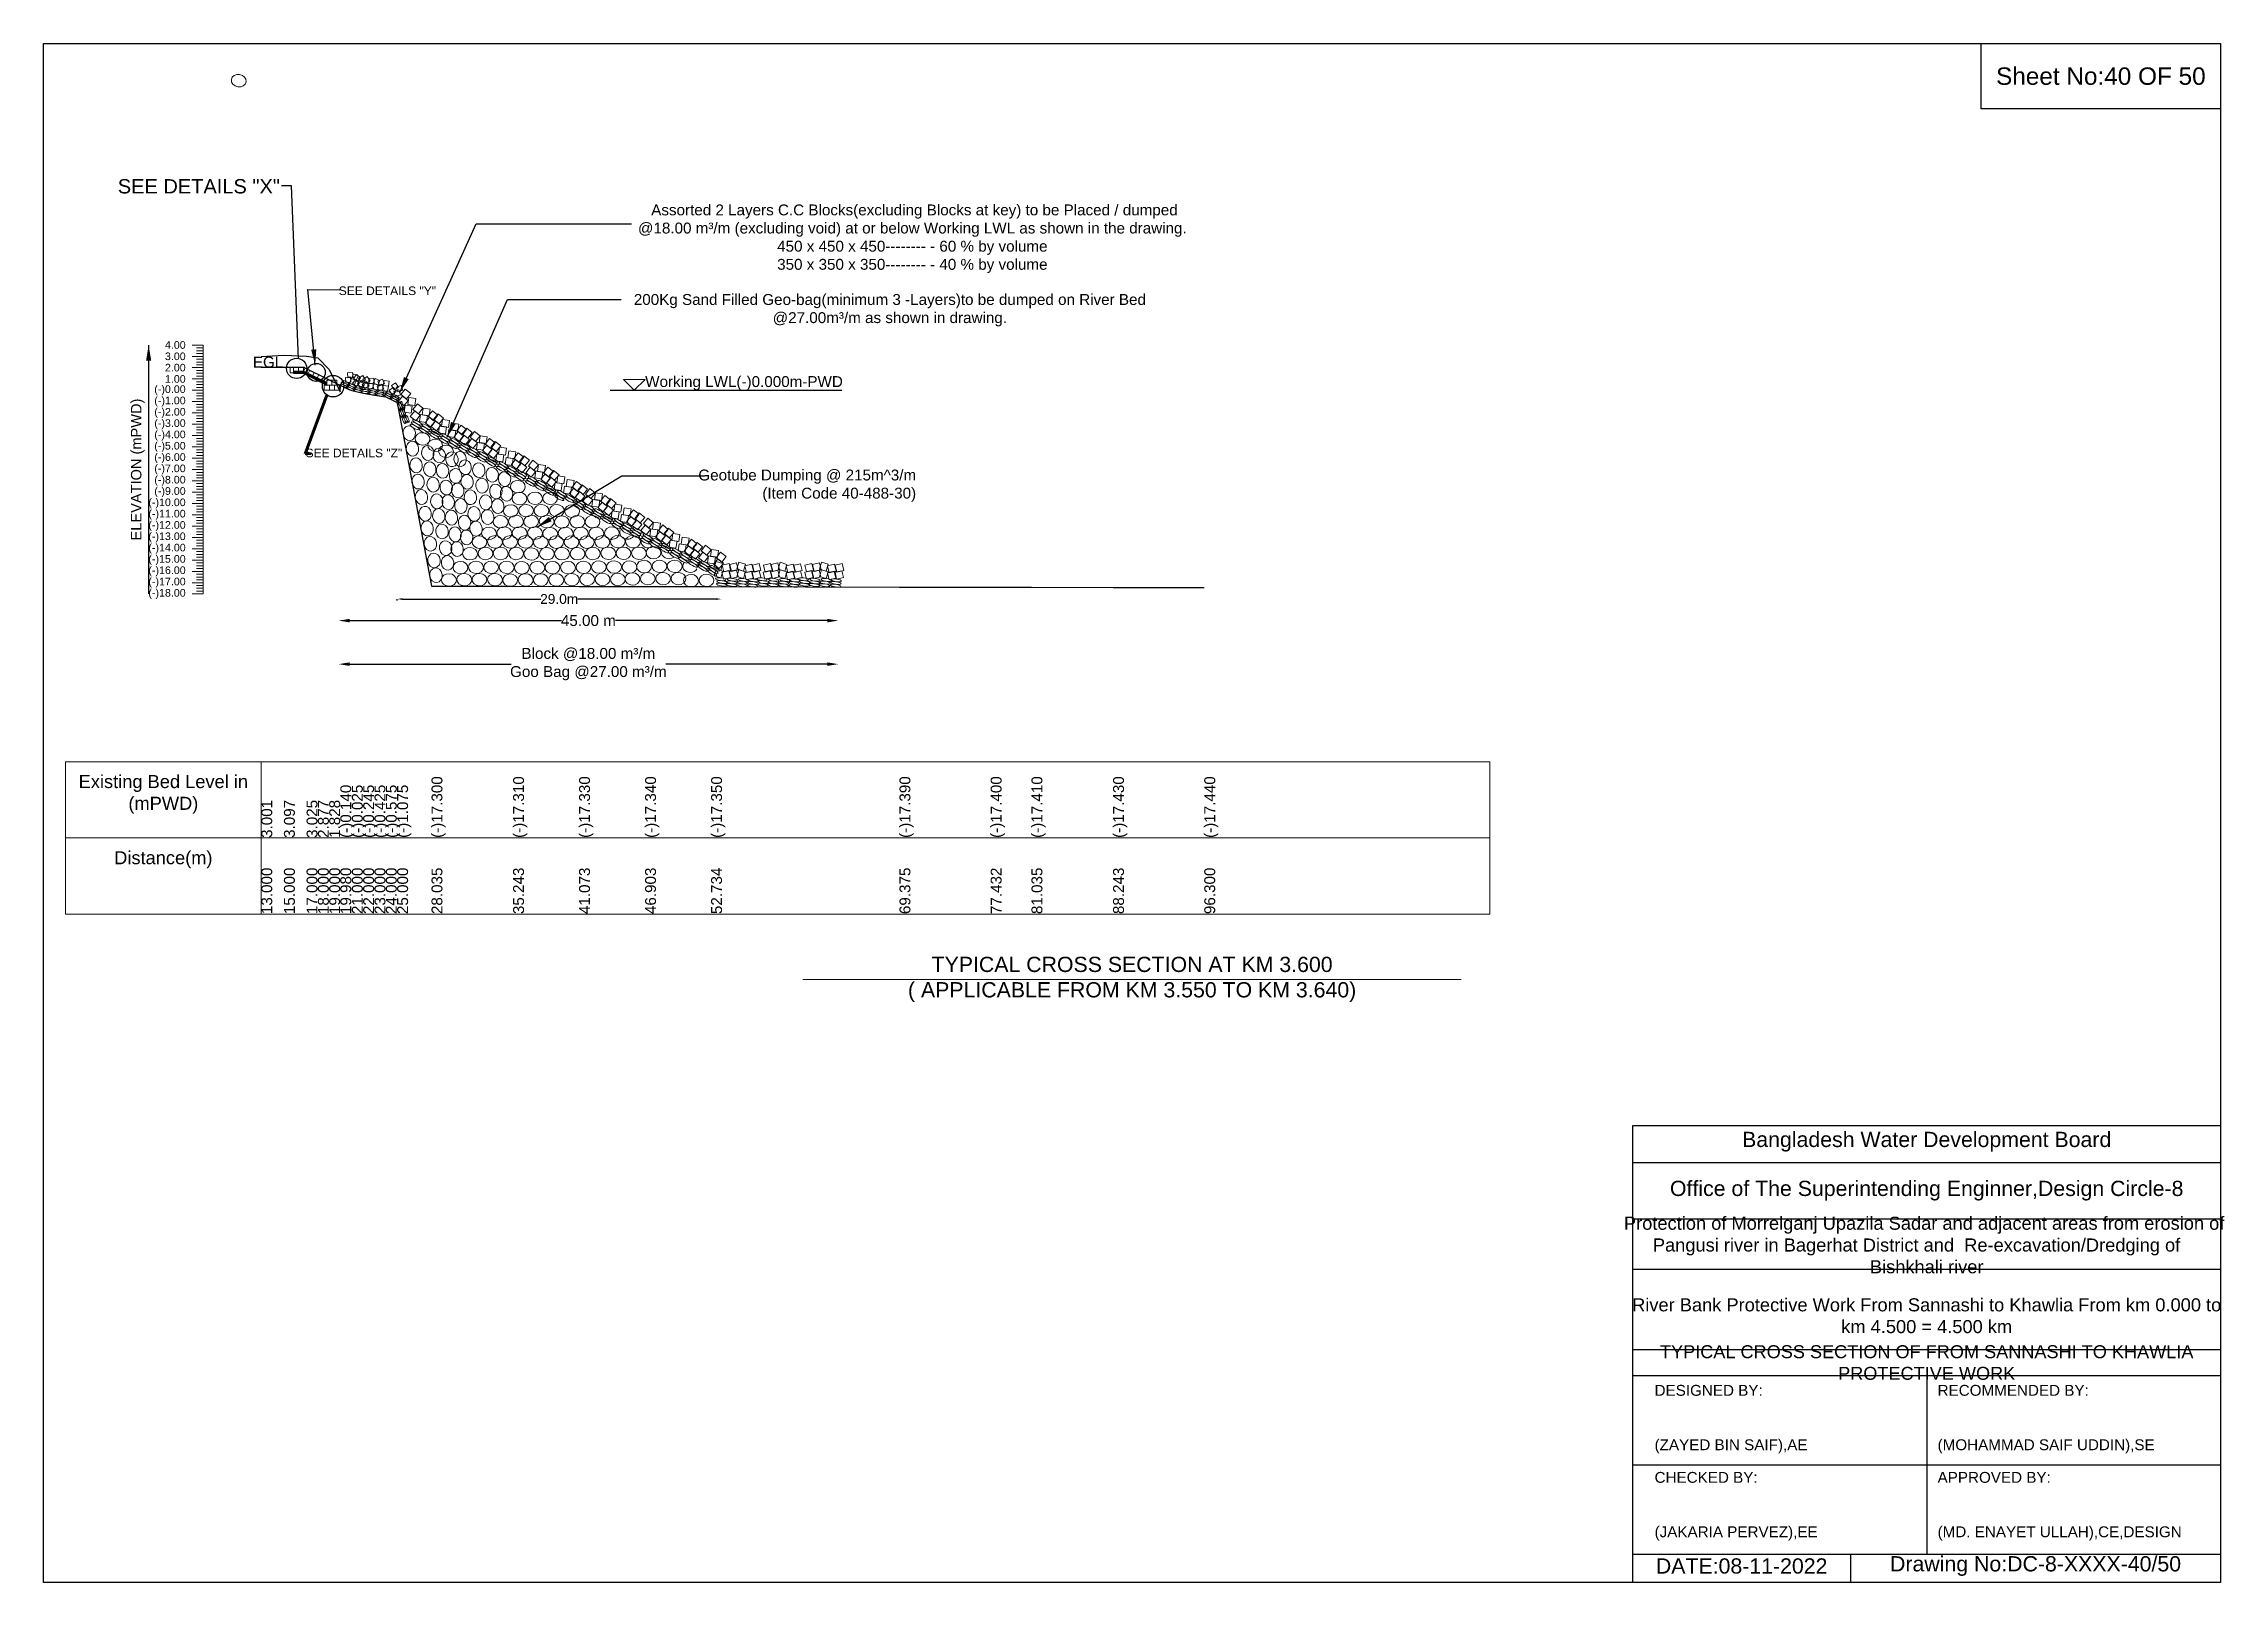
# Model space of a CAD drawing. Header units: inches. Extents: x 89000 to 1304432, y -10828 to 220529.
# Drawn here: x 284931 to 294948, y -10374 to -3303 of the extents above; entities that cross this region are included whole.
import ezdxf

# ---------------------------------------------------------------- set-up
doc = ezdxf.new("R2010")
doc.units = ezdxf.units.IN
doc.header["$LTSCALE"] = 7
doc.header["$MEASUREMENT"] = 0
for name, color, linetype, lineweight in [('Cross section Data Border', 7, 'Continuous', 9), ('Cross Section Labels', 7, 'Continuous', 9), ('Existing_Bed_Level for Xsection', 7, 'Continuous', 25), ('Long Section Labels', 7, 'Continuous', 9)]:
    doc.layers.add(name, color=color, linetype=linetype, lineweight=lineweight)
doc.styles.get("Standard").update_dxf_attribs({"font": 'arial.ttf'})
doc.dimstyles.new('Appron Lebeling Style', dxfattribs={"dimtxt": 50, "dimasz": 50, "dimexe": 0.18, "dimexo": 0.0625, "dimgap": 0.09, "dimtad": 0, "dimtih": 1, "dimtoh": 1, "dimdec": 4, "dimzin": 0, "dimdsep": 46, "dimtxsty": 'Standard', "dimcen": 0.09, "dimse1": 1, "dimse2": 1, "dimadec": 0, "dimazin": 0, "dimtfac": 1, "dimtdec": 4, "dimtofl": 0, "dimtmove": 0, "dimatfit": 3, "dimfxl": 1, "dimtolj": 1, "dimtzin": 0, "dimarcsym": 0})
doc.dimstyles.get("Standard").update_dxf_attribs({"dimtxt": 0.18, "dimasz": 0.18, "dimexe": 0.18, "dimexo": 0.0625, "dimgap": 0.09, "dimtad": 0, "dimtih": 1, "dimtoh": 1, "dimdec": 4, "dimzin": 0, "dimdsep": 46, "dimtxsty": 'Standard', "dimcen": 0.09, "dimadec": 0, "dimazin": 0, "dimtfac": 1, "dimtdec": 4, "dimtofl": 0, "dimtmove": 0, "dimatfit": 3, "dimfxl": 1, "dimtolj": 1, "dimtzin": 0, "dimarcsym": 0})

msp = doc.modelspace()

# ---------------------------------------------------------------- texts
at = {"attachment_point": 5}
for s, insert, char_height in [('Sheet No:40 OF 50', (294380.69517, -3452.56796), 80), ('Bangladesh Water Development Board', (293580.69517, -8348.56796), 70), ('Office of The Superintending Enginner,Design Circle-8', (293580.69517, -8573.56796), 70)]:
    msp.add_mtext(s, dxfattribs=dict(at, insert=insert, char_height=char_height))
at = {"color": 0, "linetype": 'Continuous', "lineweight": -3, "ltscale": 0.5}
for s, insert, char_height, attachment_point in [('SEE DETAILS "X"', (285271.37798, -3925.28936), 65.8288233, 1), ('SEE DETAILS "Y"', (286733.33072, -4418.58367), 39.497294, 3), ('SEE DETAILS "Z"', (286578.0031, -5164.06022), 39.497294, 3)]:
    msp.add_mtext(s, dxfattribs=dict(at, insert=insert, char_height=char_height, attachment_point=attachment_point))
for s, insert, char_height, width, attachment_point in [('Protection of Morrelganj Upazila Sadar and adjacent areas from erosion of  Pangusi river in Bagerhat District and  Re-excavation/Dredging of     Bishkhali river', (293580.69517, -8823.56796), 60, 2800, 5), ('River Bank Protective Work From Sannashi to Khawlia From km 0.000 to km 4.500 = 4.500 km', (293580.69517, -9148.56796), 60, 2700, 5), ('TYPICAL CROSS SECTION OF FROM SANNASHI TO KHAWLIA PROTECTIVE WORK', (293580.69517, -9363.56796), 59.5765532, 2800, 5), ('DESIGNED BY:^J^J^J(ZAYED BIN SAIF),AE', (292330.69517, -9623.56796), 50, 1400, 4), ('RECOMMENDED BY:^J^J^J(MOHAMMAD SAIF UDDIN),SE', (293630.69517, -9623.56796), 50, 1400, 4), ('CHECKED BY:^J^J^J(JAKARIA PERVEZ),EE', (292330.69517, -10023.56796), 50, 1400, 4), ('APPROVED BY:^J^J^J(MD. ENAYET ULLAH),CE,DESIGN', (293630.69517, -10023.56796), 50, 1400, 4), ('DATE:08-11-2022', (292730.69517, -10298.56796), 70, 1400, 5), ('Drawing No:DC-8-XXXX-40/50', (294080.69517, -10298.56796), 70, 2200, 5)]:
    msp.add_mtext(s, dxfattribs=dict(insert=insert, char_height=char_height, width=width, attachment_point=attachment_point))
at = {"layer": 'Cross section Data Border', "char_height": 60, "width": 800, "attachment_point": 5}
for s, insert in [('Existing Bed Level in (mPWD)', (285480.69517, -6752.56796)), ('Distance(m)', (285480.69517, -7052.56796))]:
    msp.add_mtext(s, dxfattribs=dict(at, insert=insert))
at = {"layer": 'Cross Section Labels'}
for s, insert, char_height, attachment_point in [(' Assorted 2 Layers C.C Blocks(excluding Blocks at key) to be Placed / dumped^J@18.00 m³/m (excluding void) at or below Working LWL as shown in the drawing.^J450 x 450 x 450-------- - 60 % by volume^J350 x 350 x 350-------- - 40 % by volume', (288921.20438, -4041.78036), 50, 2), ('200Kg Sand Filled Geo-bag(minimum 3 -Layers)to be dumped on River Bed^J@27.00m³/m as shown in drawing.', (288818.06595, -4601.87998), 50, 8), ('EGL', (286031.54533, -4791.68796), 50, 9), ('Working LWL(-)0.000m-PWD', (287694.02799, -4895.68796), 50, 7), ('Geotube Dumping @ 215m^ 3/m\\P(Item Code 40-488-30)', (288938.67121, -5408.36479), 50, 9), ('TYPICAL CROSS SECTION AT KM 3.600^J( APPLICABLE FROM KM 3.550 TO KM 3.640)', (289930.69517, -7602.56796), 70, 5)]:
    msp.add_mtext(s, dxfattribs=dict(at, insert=insert, char_height=char_height, attachment_point=attachment_point))
at = {"layer": 'Long Section Labels', "char_height": 35, "attachment_point": 6}
for s, insert in [('4.00', (285583.19573, -4687.68796)), ('3.00', (285583.19573, -4739.68796)), ('2.00', (285583.19573, -4791.68796)), ('(-)0.00', (285583.19573, -4895.68796)), ('1.00', (285583.19573, -4843.68796)), ('(-)1.00', (285583.19573, -4947.68796)), ('(-)2.00', (285583.19573, -4999.68796)), ('(-)3.00', (285583.19573, -5051.68796)), ('(-)4.00', (285583.19573, -5103.68796)), ('(-)5.00', (285583.19573, -5155.68796)), ('(-)6.00', (285583.19573, -5207.68796)), ('(-)7.00', (285583.19573, -5259.68796)), ('(-)8.00', (285583.19573, -5311.68796)), ('(-)10.00', (285583.19573, -5415.68796)), ('(-)9.00', (285583.19573, -5363.68796)), ('(-)11.00', (285583.19573, -5467.68796)), ('(-)12.00', (285583.19573, -5519.68796)), ('(-)13.00', (285583.19573, -5571.68796)), ('(-)14.00', (285583.19573, -5623.68796)), ('(-)15.00', (285583.19573, -5675.68796)), ('(-)16.00', (285583.19573, -5727.68796)), ('(-)17.00', (285583.19573, -5779.68796)), ('(-)18.00', (285583.19573, -5831.68796))]:
    msp.add_mtext(s, dxfattribs=dict(at, insert=insert))
at = {"layer": 'Long Section Labels', "rotation": 90}
for s, insert, char_height, attachment_point in [('ELEVATION (mPWD)', (285363.19573, -5259.68796), 48, 5), ('(-)0.140', (286293.653, -6952.56796), 50, 1), ('(-)0.025', (286346.69601, -6952.56796), 50, 1), ('(-)0.245', (286398.69611, -6952.56796), 50, 1), ('(-)0.425', (286450.69621, -6952.56796), 50, 1), ('(-)0.575', (286502.69632, -6952.56796), 50, 1), ('(-)1.075', (286554.69642, -6952.56796), 50, 1), ('(-)17.300', (286712.53844, -6952.56796), 50, 1), ('(-)17.310', (287087.34068, -6952.56796), 50, 1), ('(-)17.330', (287390.49643, -6952.56796), 50, 1), ('(-)17.340', (287693.66554, -6952.56796), 50, 1), ('(-)17.350', (287996.84358, -6952.56796), 50, 1), ('(-)17.390', (288862.19725, -6952.56796), 50, 1), ('(-)17.400', (289281.1488, -6952.56796), 50, 1), ('(-)17.410', (289468.53453, -6952.56796), 50, 1), ('(-)17.430', (289843.33121, -6952.56796), 50, 1), ('(-)17.440', (290262.27486, -6952.56796), 50, 1), ('3.001', (285930.69517, -6952.56796), 50, 1), ('3.097', (286034.69538, -6952.56796), 50, 1), ('3.025', (286138.69559, -6952.56796), 50, 1), ('2.877', (286190.69569, -6952.56796), 50, 1), ('1.828', (286242.6958, -6952.56796), 50, 1), ('13.000', (285930.69517, -7302.56796), 50, 1), ('15.000', (286034.69538, -7302.56796), 50, 1), ('17.000', (286138.69559, -7302.56796), 50, 1), ('18.000', (286190.69569, -7302.56796), 50, 1), ('19.000', (286242.6958, -7302.56796), 50, 1), ('19.980', (286293.653, -7302.56796), 50, 1), ('21.000', (286346.69601, -7302.56796), 50, 1), ('22.000', (286398.69611, -7302.56796), 50, 1), ('23.000', (286450.69621, -7302.56796), 50, 1), ('24.000', (286502.69632, -7302.56796), 50, 1), ('25.000', (286554.69642, -7302.56796), 50, 1), ('28.035', (286712.53844, -7302.56796), 50, 1), ('35.243', (287087.34068, -7302.56796), 50, 1), ('41.073', (287390.49643, -7302.56796), 50, 1), ('46.903', (287693.66554, -7302.56796), 50, 1), ('52.734', (287996.84358, -7302.56796), 50, 1), ('69.375', (288862.19725, -7302.56796), 50, 1), ('77.432', (289281.1488, -7302.56796), 50, 1), ('81.035', (289468.53453, -7302.56796), 50, 1), ('88.243', (289843.33121, -7302.56796), 50, 1), ('96.300', (290262.27486, -7302.56796), 50, 1)]:
    msp.add_mtext(s, dxfattribs=dict(at, insert=insert, char_height=char_height, attachment_point=attachment_point))

# ---------------------------------------------------------------- blocks, each defined once
blk = doc.blocks.new('*D70')
at = {"layer": 'Cross Section Labels', "color": 0, "lineweight": -2, "transparency": 16777216}
for p, q in [((286336, -5954), (287310, -5954)), ((288531, -5954), (287557, -5954))]:
    blk.add_line(p, q, dxfattribs=at)
at = {"layer": 'Cross Section Labels', "color": 0, "transparency": 16777216}
for points in [[(286336, -5946), (286336, -5962), (286286, -5954)], [(288531, -5946), (288531, -5962), (288581, -5954)]]:
    blk.add_solid(points, dxfattribs=at)
at = {"layer": 'Defpoints', "color": 0, "transparency": 16777216}
for p in [(286286, -5018), (288581, -5920), (288581, -5954)]:
    blk.add_point(p, dxfattribs=at)
at = {"layer": 'Cross Section Labels', "color": 0, "transparency": 16777216, "insert": (287433, -5954), "char_height": 50, "attachment_point": 5}
blk.add_mtext('\\A1;45.00 m', dxfattribs=at)
blk = doc.blocks.new('*D71')
at = {"layer": 'Cross Section Labels', "color": 0, "lineweight": -2, "transparency": 16777216}
for p, q in [((286336, -6154), (287078, -6154)), ((288531, -6154), (287789, -6154))]:
    blk.add_line(p, q, dxfattribs=at)
at = {"layer": 'Cross Section Labels', "color": 0, "transparency": 16777216}
for points in [[(286336, -6146), (286336, -6162), (286286, -6154)], [(288531, -6146), (288531, -6162), (288581, -6154)]]:
    blk.add_solid(points, dxfattribs=at)
at = {"layer": 'Defpoints', "color": 0, "transparency": 16777216}
for p in [(286286, -5018), (288581, -5920), (288581, -6154)]:
    blk.add_point(p, dxfattribs=at)
at = {"layer": 'Cross Section Labels', "color": 0, "transparency": 16777216, "insert": (287433, -6154), "char_height": 50, "attachment_point": 5}
blk.add_mtext('\\A1;Block @18.00 m³/m ^JGoo Bag @27.00 m³/m ', dxfattribs=at)
blk = doc.blocks.new('*D104')
at = {"layer": 'Cross Section Labels', "color": 0, "lineweight": -2, "transparency": 16777216}
for p, q in [((286555, -5861), (286555, -5855)), ((286580, -5855), (287215, -5855)), ((288019, -5855), (287384, -5855)), ((288044, -5856), (288044, -5855))]:
    blk.add_line(p, q, dxfattribs=at)
at = {"layer": 'Cross Section Labels', "color": 0, "transparency": 16777216}
for points in [[(286580, -5851), (286580, -5859), (286555, -5855)], [(288019, -5851), (288019, -5859), (288044, -5855)]]:
    blk.add_solid(points, dxfattribs=at)
at = {"layer": 'Defpoints', "color": 0, "transparency": 16777216}
for p in [(286555, -5861), (288044, -5855), (288044, -5856)]:
    blk.add_point(p, dxfattribs=at)
at = {"layer": 'Cross Section Labels', "color": 0, "transparency": 16777216, "insert": (287299, -5855), "char_height": 45, "attachment_point": 5}
blk.add_mtext('\\A1;29.0m', dxfattribs=at)

# ---------------------------------------------------------------- dimensions: what is measured, and where the dimension line sits
at = {"layer": 'Cross Section Labels'}
for base, text, picture, middle in [((288581.01291, -5953.94983), '45.00 m', '*D70', (287433.33397, -5953.94983)), ((288581.01291, -6153.94983), 'Block @18.00 m³/m ^JGoo Bag @27.00 m³/m ', '*D71', (287433.33397, -6153.94983))]:
    dim = msp.add_linear_dim(base=base, p1=(286285.65502, -5017.94983), p2=(288581.01291, -5919.9543), text=text, dimstyle='Appron Lebeling Style', dxfattribs=at)
    dim.commit()
    dim.dimension.update_dxf_attribs({"geometry": picture, "text_midpoint": middle})
dim = msp.add_linear_dim(base=(288043.96402, -5855.16816), p1=(286555.00703, -5860.56715), p2=(288043.96402, -5856.05247), text='29.0m', dimstyle='Standard', override={"dimtxt": 45, "dimasz": 25}, dxfattribs=at)
dim.commit()
dim.dimension.update_dxf_attribs({"geometry": '*D104', "text_midpoint": (287299.48552, -5855.16816)})

# ---------------------------------------------------------------- linework, layer by layer
for points in [[(284930.69517, -3302.56796), (294930.69517, -3302.56796), (294930.69517, -10373.56796), (284930.69517, -10373.56796)], [(293830.69517, -3302.56796), (294930.69517, -3302.56796), (294930.69517, -3602.56796), (293830.69517, -3602.56796)]]:
    msp.add_lwpolyline(points, close=True)
for points in [[(292230.69517, -10373.56796), (292230.69517, -8273.56796), (294930.69517, -8273.56796)], [(292230.69517, -8443.56796), (294930.69517, -8443.56796)], [(292230.69517, -8703.56796), (294930.69517, -8703.56796)], [(292230.69517, -8933.56796), (294930.69517, -8933.56796)], [(292230.69517, -9303.56796), (294930.69517, -9303.56796)], [(292230.69517, -9423.56796), (294930.69517, -9423.56796)], [(293580.69517, -9423.56796), (293580.69517, -10243.56796)], [(292230.69517, -9833.56796), (294930.69517, -9833.56796)], [(292230.69517, -10243.56796), (294930.69517, -10243.56796)], [(293230.69517, -10243.56796), (293230.69517, -10373.56796)]]:
    msp.add_lwpolyline(points)
at = {"color": 0, "linetype": 'Continuous', "lineweight": -3, "ltscale": 0.5}
for centre, radius in [((286092.94431, -4794.87237), 46.58127), ((286183.18137, -4813.52167), 41.34842), ((286260.49071, -4876.58121), 49.46033)]:
    msp.add_circle(centre, radius, dxfattribs=at)
at = {"layer": 'Cross section Data Border'}
msp.add_lwpolyline([(285030.69517, -6602.56796), (291573.49144, -6602.56796), (291573.49144, -7302.56796), (285030.69517, -7302.56796)], close=True, dxfattribs=at)
for points in [[(285930.69517, -6602.56796), (285930.69517, -7302.56796)], [(285030.69517, -6952.56796), (291573.49144, -6952.56796)]]:
    msp.add_lwpolyline(points, dxfattribs=at)
at = {"layer": 'Cross Section Labels'}
msp.add_line((286078.34533, -4817.68796), (286078.34533, -4815.08796), dxfattribs=at)
msp.add_lwpolyline([(287644.02799, -4895.68796), (287694.02799, -4845.68796), (287594.02799, -4845.68796)], close=True, dxfattribs=at)
msp.add_lwpolyline([(288418.69517, -7602.56796), (289930.69517, -7602.56796), (291442.69517, -7602.56796)], dxfattribs=at)
for centre, major_axis in [((285826.96, -3472.98146), (33.74856, -5.05474)), ((286610.01674, -5092.84142), (4.24164, -33.86036)), ((286671.11748, -5118.89017), (-34.0681, 1.96975)), ((286624.97991, -5163.83519), (4.24164, -33.86036)), ((286641.81285, -5240.43416), (4.24164, -33.86036)), ((286695.29343, -5183.67542), (4.24164, -33.86036)), ((286729.63283, -5148.76402), (-34.0681, 1.96975)), ((286748.10038, -5194.97007), (4.24164, -33.86036)), ((286779.04695, -5176.0395), (-34.0681, 1.96975)), ((286806.51667, -5212.54403), (4.24164, -33.86036)), ((286843.79581, -5211.5487), (4.24164, -33.86036)), ((286651.16669, -5315.16539), (4.24164, -33.86036)), ((286704.64726, -5258.40665), (4.24164, -33.86036)), ((286719.61043, -5329.40043), (4.24164, -33.86036)), ((286763.06355, -5265.96384), (4.24164, -33.86036)), ((286779.8965, -5342.56281), (4.24164, -33.86036)), ((286823.34962, -5289.143), (4.24164, -33.86036)), ((286866.80274, -5249.07789), (4.24164, -33.86036)), ((286876.1541, -5316.33619), (4.24164, -33.86036)), ((286929.63714, -5262.91638), (4.24164, -33.86036)), ((286944.60031, -5333.91016), (4.24164, -33.86036)), ((286991.39426, -5283.82927), (4.24164, -33.86036)), ((287048.3395, -5303.6695), (4.24164, -33.86036)), ((287109.12076, -5338.46409), (-34.0681, 1.96975)), ((286666.12986, -5386.15916), (4.24164, -33.86036)), ((286736.44338, -5405.99939), (4.24164, -33.86036)), ((286789.24786, -5409.82111), (4.24164, -33.86036)), ((286832.70098, -5356.4013), (4.24164, -33.86036)), ((286847.66414, -5427.39508), (4.24164, -33.86036)), ((286891.11726, -5387.32997), (4.24164, -33.86036)), ((286961.43326, -5410.50912), (4.24164, -33.86036)), ((287008.22721, -5360.42823), (4.24164, -33.86036)), ((287017.11546, -5428.12968), (4.24164, -33.86036)), ((287057.22775, -5371.37094), (4.24164, -33.86036)), ((287116.70863, -5393.04946), (34.10195, -1.25417)), ((287187.69081, -5391.88758), (34.10195, -1.25417)), ((287257.51149, -5391.88758), (34.10195, -1.25417)), ((286682.96281, -5462.75813), (4.24164, -33.86036)), ((286692.31417, -5530.01644), (4.24164, -33.86036)), ((286745.79474, -5473.2577), (4.24164, -33.86036)), ((286760.75791, -5544.25147), (4.24164, -33.86036)), ((286804.21103, -5480.81489), (4.24164, -33.86036)), ((286864.49709, -5503.99404), (4.24164, -33.86036)), ((286907.95021, -5463.92893), (4.24164, -33.86036)), ((286916.83846, -5531.63038), (4.24164, -33.86036)), ((286970.32151, -5478.21057), (4.24164, -33.86036)), ((287029.80239, -5499.88909), (34.10195, -1.25417)), ((287076.59634, -5449.8082), (34.10195, -1.25417)), ((287100.78457, -5498.72721), (34.10195, -1.25417)), ((287147.57852, -5448.64632), (34.10195, -1.25417)), ((287170.60525, -5498.72721), (34.10195, -1.25417)), ((287217.39921, -5448.64632), (34.10195, -1.25417)), ((287241.58743, -5498.72721), (34.10195, -1.25417)), ((287288.38139, -5448.64632), (34.10195, -1.25417)), ((287311.40812, -5501.05097), (34.10195, -1.25417)), ((287358.20207, -5450.97008), (34.10195, -1.25417)), ((287382.3903, -5499.88909), (34.10195, -1.25417)), ((287452.21099, -5499.88909), (34.10195, -1.25417)), ((286707.27733, -5601.01021), (4.24164, -33.86036)), ((286777.59085, -5620.85044), (4.24164, -33.86036)), ((286821.04397, -5557.41385), (4.24164, -33.86036)), ((286829.93222, -5625.1153), (4.24164, -33.86036)), ((286873.38534, -5571.69549), (4.24164, -33.86036)), ((286932.86622, -5593.37401), (34.10195, -1.25417)), ((286976.31934, -5553.3089), (34.10195, -1.25417)), ((287003.8484, -5592.21213), (34.10195, -1.25417)), ((287047.30152, -5552.14702), (34.10195, -1.25417)), ((287073.66909, -5592.21213), (34.10195, -1.25417)), ((287117.12221, -5552.14702), (34.10195, -1.25417)), ((287144.65127, -5592.21213), (34.10195, -1.25417)), ((287188.10439, -5552.14702), (34.10195, -1.25417)), ((287214.47195, -5594.53589), (34.10195, -1.25417)), ((287257.92507, -5554.47078), (34.10195, -1.25417)), ((287285.45413, -5593.37401), (34.10195, -1.25417)), ((287328.90725, -5553.3089), (34.10195, -1.25417)), ((287355.27482, -5593.37401), (34.10195, -1.25417)), ((287398.72794, -5553.3089), (34.10195, -1.25417)), ((287426.257, -5593.37401), (34.10195, -1.25417)), ((287469.71012, -5553.3089), (34.10195, -1.25417)), ((287497.24165, -5592.21114), (34.10195, -1.25417)), ((287540.69477, -5552.14603), (34.10195, -1.25417)), ((287568.22383, -5591.04925), (34.10195, -1.25417)), ((287638.04452, -5591.04925), (34.10195, -1.25417)), ((286724.11028, -5677.60918), (4.24164, -33.86036)), ((286732.99853, -5745.31062), (4.24164, -33.86036)), ((286786.4791, -5688.55189), (4.24164, -33.86036)), ((286845.95998, -5710.23041), (34.10195, -1.25417)), ((286889.4131, -5646.79382), (34.10195, -1.25417)), ((286916.94216, -5709.06853), (34.10195, -1.25417)), ((286960.39528, -5645.63194), (34.10195, -1.25417)), ((286986.76285, -5709.06853), (34.10195, -1.25417)), ((287030.21597, -5645.63194), (34.10195, -1.25417)), ((287057.74503, -5709.06853), (34.10195, -1.25417)), ((287101.19815, -5645.63194), (34.10195, -1.25417)), ((287127.56572, -5711.39229), (34.10195, -1.25417)), ((287171.01883, -5647.9557), (34.10195, -1.25417)), ((287198.54789, -5710.23041), (34.10195, -1.25417)), ((287242.00101, -5646.79382), (34.10195, -1.25417)), ((287268.36858, -5710.23041), (34.10195, -1.25417)), ((287311.8217, -5646.79382), (34.10195, -1.25417)), ((287339.35076, -5710.23041), (34.10195, -1.25417)), ((287382.80388, -5646.79382), (34.10195, -1.25417)), ((287410.33542, -5709.06753), (34.10195, -1.25417)), ((287453.78854, -5645.63095), (34.10195, -1.25417)), ((287481.31759, -5707.90565), (34.10195, -1.25417)), ((287524.77071, -5644.46907), (34.10195, -1.25417)), ((287551.13828, -5707.90565), (34.10195, -1.25417)), ((287594.5914, -5644.46907), (34.10195, -1.25417)), ((287622.12046, -5707.90565), (34.10195, -1.25417)), ((287665.57358, -5644.46907), (34.10195, -1.25417)), ((287688.97922, -5705.55512), (34.10195, -1.25417)), ((287732.43234, -5642.11854), (34.10195, -1.25417)), ((287759.9614, -5704.39324), (34.10195, -1.25417)), ((287829.78209, -5704.39324), (34.10195, -1.25417)), ((286792.47941, -5766.98914), (34.10195, -1.25417)), ((286863.46159, -5765.82726), (34.10195, -1.25417)), ((286933.28228, -5765.82726), (34.10195, -1.25417)), ((287004.26446, -5765.82726), (34.10195, -1.25417)), ((287074.08514, -5768.15103), (34.10195, -1.25417)), ((287145.06732, -5766.98914), (34.10195, -1.25417)), ((287214.88801, -5766.98914), (34.10195, -1.25417)), ((287285.87019, -5766.98914), (34.10195, -1.25417)), ((287356.85484, -5765.82627), (34.10195, -1.25417)), ((287427.83702, -5764.66439), (34.10195, -1.25417)), ((287497.65771, -5764.66439), (34.10195, -1.25417)), ((287568.63989, -5764.66439), (34.10195, -1.25417)), ((287635.49865, -5762.31386), (34.10195, -1.25417)), ((287706.48083, -5761.15198), (34.10195, -1.25417)), ((287776.30152, -5761.15198), (34.10195, -1.25417)), ((287847.2837, -5761.15198), (34.10195, -1.25417)), ((287904.72671, -5770.14665), (34.10195, -1.25417)), ((287975.70889, -5768.98477), (34.10195, -1.25417))]:
    msp.add_ellipse(centre, major_axis=major_axis, ratio=0.8367374961, dxfattribs=at)
for centre, start_param, end_param in [((287611.67695, -5550.98415), 2.8116000568, 5.8992784127), ((287709.0267, -5591.04925), 3.0853410668, 5.4176186634), ((287803.41452, -5640.95665), 2.9963464736, 5.4325834185), ((287900.76427, -5704.39324), 2.542601257, 5.8863286352)]:
    msp.add_ellipse(centre, major_axis=(34.10195, -1.25417), ratio=0.8367374961, start_param=start_param, end_param=end_param, dxfattribs=at)
at = {"layer": 'Existing_Bed_Level for Xsection'}
for points in [[(285930.69517, -4739.63596), (286034.69538, -4734.64396), (286138.69559, -4738.38796), (286190.69569, -4746.08396), (286242.6958, -4800.63196), (286293.653, -4902.96796), (286294.6959, -4873.58796), (286346.69601, -4896.98796), (286398.69611, -4908.42796), (286450.69621, -4917.78796), (286502.69632, -4925.58796), (286554.69642, -4951.58796), (286712.53844, -5795.28796), (287087.34068, -5795.80796), (287390.49643, -5796.84796), (287693.66554, -5797.36796), (287996.84358, -5797.88796), (288862.19725, -5799.96796), (289281.1488, -5800.48796), (289468.53453, -5801.00796), (289843.33121, -5802.04796), (290262.27486, -5802.56796)], [(286128.82799, -4791.68796), (285930.69517, -4791.68796)], [(286336.82799, -4895.68796), (286132.12186, -4793.3349), (286128.82799, -4791.68796), (286125.14533, -4791.68796), (286078.34533, -4791.68796)], [(286078.34533, -4807.28796), (286125.14533, -4807.28796), (286231.52799, -4860.47929)], [(286078.34533, -4812.48796), (286123.91778, -4812.48796), (286231.52799, -4866.29307)], [(286078.34533, -4817.68796), (286122.69022, -4817.68796), (286231.52799, -4872.10685)], [(287533.26739, -4895.68796), (288597.64327, -4895.68796)]]:
    msp.add_lwpolyline(points, dxfattribs=at)
at = {"layer": 'Long Section Labels'}
for points in [[(285663.19573, -4687.68796), (285613.19573, -4687.68796)], [(285663.19573, -4700.68796), (285633.19573, -4700.68796)], [(285663.19573, -5831.68796), (285663.19573, -5779.68796), (285663.19573, -5727.68796), (285663.19573, -5675.68796), (285663.19573, -5623.68796), (285663.19573, -5571.68796), (285663.19573, -5519.68796), (285663.19573, -5467.68796), (285663.19573, -5415.68796), (285663.19573, -5363.68796), (285663.19573, -5311.68796), (285663.19573, -5259.68796), (285663.19573, -5207.68796), (285663.19573, -5155.68796), (285663.19573, -5103.68796), (285663.19573, -5051.68796), (285663.19573, -4999.68796), (285663.19573, -4947.68796), (285663.19573, -4895.68796), (285663.19573, -4843.68796), (285663.19573, -4791.68796), (285663.19573, -4739.68796), (285663.19573, -4687.68796)], [(285663.19573, -4739.68796), (285613.19573, -4739.68796)], [(285663.19573, -4791.68796), (285613.19573, -4791.68796)], [(285663.19573, -4713.68796), (285633.19573, -4713.68796)], [(285663.19573, -4726.68796), (285633.19573, -4726.68796)], [(285663.19573, -4752.68796), (285633.19573, -4752.68796)], [(285663.19573, -4765.68796), (285633.19573, -4765.68796)], [(285663.19573, -4778.68796), (285633.19573, -4778.68796)], [(285663.19573, -4804.68796), (285633.19573, -4804.68796)], [(285663.19573, -4843.68796), (285613.19573, -4843.68796)], [(285663.19573, -4895.68796), (285613.19573, -4895.68796)], [(285663.19573, -4817.68796), (285633.19573, -4817.68796)], [(285663.19573, -4830.68796), (285633.19573, -4830.68796)], [(285663.19573, -4856.68796), (285633.19573, -4856.68796)], [(285663.19573, -4869.68796), (285633.19573, -4869.68796)], [(285663.19573, -4882.68796), (285633.19573, -4882.68796)], [(285663.19573, -4947.68796), (285613.19573, -4947.68796)], [(285663.19573, -4999.68796), (285613.19573, -4999.68796)], [(285663.19573, -4908.68796), (285633.19573, -4908.68796)], [(285663.19573, -4921.68796), (285633.19573, -4921.68796)], [(285663.19573, -4934.68796), (285633.19573, -4934.68796)], [(285663.19573, -4960.68796), (285633.19573, -4960.68796)], [(285663.19573, -4973.68796), (285633.19573, -4973.68796)], [(285663.19573, -4986.68796), (285633.19573, -4986.68796)], [(285663.19573, -5051.68796), (285613.19573, -5051.68796)], [(285663.19573, -5103.68796), (285613.19573, -5103.68796)], [(285663.19573, -5012.68796), (285633.19573, -5012.68796)], [(285663.19573, -5025.68796), (285633.19573, -5025.68796)], [(285663.19573, -5038.68796), (285633.19573, -5038.68796)], [(285663.19573, -5064.68796), (285633.19573, -5064.68796)], [(285663.19573, -5077.68796), (285633.19573, -5077.68796)], [(285663.19573, -5090.68796), (285633.19573, -5090.68796)], [(285663.19573, -5155.68796), (285613.19573, -5155.68796)], [(285663.19573, -5207.68796), (285613.19573, -5207.68796)], [(285663.19573, -5116.68796), (285633.19573, -5116.68796)], [(285663.19573, -5129.68796), (285633.19573, -5129.68796)], [(285663.19573, -5142.68796), (285633.19573, -5142.68796)], [(285663.19573, -5168.68796), (285633.19573, -5168.68796)], [(285663.19573, -5181.68796), (285633.19573, -5181.68796)], [(285663.19573, -5194.68796), (285633.19573, -5194.68796)], [(285663.19573, -5259.68796), (285613.19573, -5259.68796)], [(285663.19573, -5220.68796), (285633.19573, -5220.68796)], [(285663.19573, -5233.68796), (285633.19573, -5233.68796)], [(285663.19573, -5246.68796), (285633.19573, -5246.68796)], [(285663.19573, -5272.68796), (285633.19573, -5272.68796)], [(285663.19573, -5285.68796), (285633.19573, -5285.68796)], [(285663.19573, -5298.68796), (285633.19573, -5298.68796)], [(285663.19573, -5311.68796), (285613.19573, -5311.68796)], [(285663.19573, -5363.68796), (285613.19573, -5363.68796)], [(285663.19573, -5324.68796), (285633.19573, -5324.68796)], [(285663.19573, -5337.68796), (285633.19573, -5337.68796)], [(285663.19573, -5350.68796), (285633.19573, -5350.68796)], [(285663.19573, -5376.68796), (285633.19573, -5376.68796)], [(285663.19573, -5389.68796), (285633.19573, -5389.68796)], [(285663.19573, -5402.68796), (285633.19573, -5402.68796)], [(285663.19573, -5415.68796), (285613.19573, -5415.68796)], [(285663.19573, -5467.68796), (285613.19573, -5467.68796)], [(285663.19573, -5428.68796), (285633.19573, -5428.68796)], [(285663.19573, -5441.68796), (285633.19573, -5441.68796)], [(285663.19573, -5454.68796), (285633.19573, -5454.68796)], [(285663.19573, -5480.68796), (285633.19573, -5480.68796)], [(285663.19573, -5493.68796), (285633.19573, -5493.68796)], [(285663.19573, -5506.68796), (285633.19573, -5506.68796)], [(285663.19573, -5519.68796), (285613.19573, -5519.68796)], [(285663.19573, -5571.68796), (285613.19573, -5571.68796)], [(285663.19573, -5532.68796), (285633.19573, -5532.68796)], [(285663.19573, -5545.68796), (285633.19573, -5545.68796)], [(285663.19573, -5558.68796), (285633.19573, -5558.68796)], [(285663.19573, -5584.68796), (285633.19573, -5584.68796)], [(285663.19573, -5597.68796), (285633.19573, -5597.68796)], [(285663.19573, -5623.68796), (285613.19573, -5623.68796)], [(285663.19573, -5675.68796), (285613.19573, -5675.68796)], [(285663.19573, -5610.68796), (285633.19573, -5610.68796)], [(285663.19573, -5636.68796), (285633.19573, -5636.68796)], [(285663.19573, -5649.68796), (285633.19573, -5649.68796)], [(285663.19573, -5662.68796), (285633.19573, -5662.68796)], [(285663.19573, -5688.68796), (285633.19573, -5688.68796)], [(285663.19573, -5701.68796), (285633.19573, -5701.68796)], [(285663.19573, -5727.68796), (285613.19573, -5727.68796)], [(285663.19573, -5779.68796), (285613.19573, -5779.68796)], [(285663.19573, -5714.68796), (285633.19573, -5714.68796)], [(285663.19573, -5740.68796), (285633.19573, -5740.68796)], [(285663.19573, -5753.68796), (285633.19573, -5753.68796)], [(285663.19573, -5766.68796), (285633.19573, -5766.68796)], [(285663.19573, -5792.68796), (285633.19573, -5792.68796)], [(285663.19573, -5805.68796), (285633.19573, -5805.68796)], [(285663.19573, -5831.68796), (285613.19573, -5831.68796)], [(285663.19573, -5818.68796), (285633.19573, -5818.68796)]]:
    msp.add_lwpolyline(points, dxfattribs=at)
for points in [[(286078.34533, -4791.68796), (286062.74533, -4791.68796), (286062.74533, -4815.08796), (286078.34533, -4815.08796)], [(286101.74533, -4791.68796), (286078.34533, -4791.68796), (286078.34533, -4807.28796), (286101.74533, -4807.28796)], [(286125.14533, -4791.68796), (286101.74533, -4791.68796), (286101.74533, -4807.28796), (286125.14533, -4807.28796)], [(286153.05146, -4803.7997), (286132.12186, -4793.3349), (286125.14533, -4807.28796), (286146.07493, -4817.75276)], [(286173.98106, -4814.2645), (286153.05146, -4803.7997), (286146.07493, -4817.75276), (286167.00452, -4828.21756)], [(286194.91065, -4824.72929), (286173.98106, -4814.2645), (286167.00452, -4828.21756), (286187.93412, -4838.68236)], [(286215.84025, -4835.19409), (286194.91065, -4824.72929), (286187.93412, -4838.68236), (286208.86372, -4849.14716)], [(286236.76985, -4845.65889), (286215.84025, -4835.19409), (286208.86372, -4849.14716), (286229.79331, -4859.61195)], [(286243.22799, -4872.28796), (286219.82799, -4872.28796), (286219.82799, -4895.68796), (286243.22799, -4895.68796)], [(286254.92799, -4848.88796), (286231.52799, -4848.88796), (286231.52799, -4872.28796), (286254.92799, -4872.28796)], [(286266.62799, -4872.28796), (286243.22799, -4872.28796), (286243.22799, -4895.68796), (286266.62799, -4895.68796)], [(286278.32799, -4848.88796), (286254.92799, -4848.88796), (286254.92799, -4872.28796), (286278.32799, -4872.28796)], [(286290.02799, -4872.28796), (286266.62799, -4872.28796), (286266.62799, -4895.68796), (286290.02799, -4895.68796)], [(286339.97363, -4834.52806), (286316.69088, -4836.86758), (286319.0304, -4860.15033), (286342.31315, -4857.81081)], [(286349.57615, -4813.18909), (286326.2934, -4815.52861), (286328.63292, -4838.81136), (286351.91567, -4836.47184)], [(286366.31173, -4851.07349), (286344.97276, -4841.47097), (286335.37024, -4862.80994), (286356.70921, -4872.41246)], [(286375.91425, -4829.73452), (286354.57528, -4820.132), (286344.97276, -4841.47097), (286366.31173, -4851.07349)], [(286381.93229, -4861.21123), (286364.64503, -4845.44067), (286348.87447, -4862.72794), (286366.16173, -4878.4985)], [(286386.96005, -4838.35775), (286369.67278, -4822.58719), (286353.90222, -4839.87446), (286371.18949, -4855.64501)], [(286391.81846, -4850.83891), (286372.09843, -4863.43575), (286384.69527, -4883.15578), (286404.4153, -4870.55894)], [(286396.84621, -4827.98542), (286377.12618, -4840.58226), (286389.72302, -4860.3023), (286409.44305, -4847.70545)], [(286425.98731, -4874.49945), (286412.62629, -4855.28896), (286393.4158, -4868.64998), (286406.77682, -4887.86047)], [(286430.13269, -4851.46956), (286416.77166, -4832.25906), (286397.56117, -4845.62009), (286410.92219, -4864.83058)], [(286443.40972, -4863.08068), (286420.09204, -4865.04181), (286422.05317, -4888.35949), (286445.37085, -4886.39836)], [(286447.55509, -4840.05079), (286424.23742, -4842.01192), (286426.19855, -4865.3296), (286449.51622, -4863.36847)], [(286471.33094, -4874.2648), (286450.16068, -4864.29585), (286440.19173, -4885.46612), (286461.362, -4895.43506)], [(286475.47631, -4851.23491), (286454.30605, -4841.26596), (286444.3371, -4862.43623), (286465.50737, -4872.40517)], [(286484.40804, -4868.03844), (286462.62655, -4876.58985), (286471.17795, -4898.37134), (286492.95945, -4889.81994)], [(286487.8792, -4844.89733), (286466.09771, -4853.44873), (286474.64911, -4875.23023), (286496.43061, -4866.67883)], [(286514.24025, -4876.84108), (286491.09913, -4873.36992), (286487.62797, -4896.51103), (286510.76909, -4899.98219)], [(286517.71141, -4853.69996), (286494.57029, -4850.2288), (286491.09913, -4873.36992), (286514.24025, -4876.84108)], [(286550.20921, -4901.81445), (286537.30434, -4882.2946), (286517.7845, -4895.19947), (286530.68937, -4914.71932)], [(286560.67399, -4880.88484), (286547.76912, -4861.365), (286528.24928, -4874.26987), (286541.15415, -4893.78971)], [(286562.33207, -4894.17522), (286540.12994, -4901.56613), (286547.52085, -4923.76826), (286569.72298, -4916.37735)], [(286572.79685, -4873.24562), (286550.59472, -4880.63653), (286557.98563, -4902.83865), (286580.18776, -4895.44775)], [(286617.37138, -4910.0066), (286591.89342, -4889.92527), (286571.8121, -4915.40323), (286597.29006, -4935.48456)], [(286605.02253, -4942.05653), (286579.54457, -4921.97521), (286559.46325, -4947.45316), (286584.9412, -4967.53449)], [(286624.28098, -4969.30664), (286592.17389, -4964.66757), (286587.53482, -4996.77465), (286619.6419, -5001.41373)], [(286639.78721, -4933.40587), (286607.68012, -4928.76679), (286603.04105, -4960.87388), (286635.14813, -4965.51296)], [(286660.63291, -5010.0078), (286635.15496, -4989.92648), (286615.07363, -5015.40443), (286640.55159, -5035.48576)], [(286672.98177, -4977.95787), (286647.50381, -4957.87654), (286627.42248, -4983.3545), (286652.90044, -5003.43583)], [(286693.44291, -5011.53789), (286661.33583, -5006.89881), (286656.69675, -5039.0059), (286688.80384, -5043.64498)], [(286706.23982, -4981.72807), (286674.13274, -4977.089), (286669.49366, -5009.19608), (286701.60075, -5013.83516)], [(286742.01182, -5009.8138), (286716.53386, -4989.73247), (286696.45253, -5015.21043), (286721.93049, -5035.29175)], [(286767.92441, -5023.96761), (286742.44645, -5003.88628), (286722.36512, -5029.36424), (286747.84308, -5049.44557)], [(286729.21491, -5039.62361), (286703.73695, -5019.54229), (286683.65562, -5045.02024), (286709.13358, -5065.10157)], [(286755.57555, -5056.01754), (286730.09759, -5035.93622), (286710.01627, -5061.41418), (286735.49423, -5081.4955)], [(286782.00107, -5063.9241), (286749.89398, -5059.28502), (286745.2549, -5091.39211), (286777.36199, -5096.03119)], [(286794.79798, -5034.11429), (286762.69089, -5029.47521), (286758.05182, -5061.5823), (286790.1589, -5066.22137)], [(286824.68391, -5080.78289), (286792.57683, -5076.14382), (286787.93775, -5108.2509), (286820.04484, -5112.88998)], [(286837.48082, -5050.97308), (286805.37374, -5046.334), (286800.73466, -5078.44109), (286832.84175, -5083.08016)], [(286860.83234, -5105.49301), (286835.35438, -5085.41168), (286815.27306, -5110.88964), (286840.75101, -5130.97097)], [(286873.62925, -5075.6832), (286848.15129, -5055.60187), (286828.06997, -5081.07983), (286853.54792, -5101.16115)], [(286887.19299, -5121.88694), (286861.71503, -5101.80562), (286841.6337, -5127.28358), (286867.11166, -5147.3649)], [(286899.54184, -5089.83701), (286874.06388, -5069.75568), (286853.98255, -5095.23364), (286879.46051, -5115.31497)], [(286935.40186, -5105.63603), (286909.9239, -5085.5547), (286889.84257, -5111.03266), (286915.32053, -5131.11399)], [(286968.65991, -5109.40623), (286936.55283, -5104.76716), (286931.91375, -5136.87424), (286964.02084, -5141.51332)], [(286923.053, -5137.68596), (286897.57504, -5117.60464), (286877.49372, -5143.0826), (286902.97168, -5163.16392)], [(286955.863, -5139.21605), (286923.75592, -5134.57697), (286919.11684, -5166.68406), (286951.22392, -5171.32314)], [(286991.635, -5167.30177), (286966.15704, -5147.22045), (286946.07571, -5172.6984), (286971.55367, -5192.77973)], [(287004.43191, -5137.49196), (286978.95395, -5117.41063), (286958.87262, -5142.88859), (286984.35058, -5162.96991)], [(287017.99564, -5183.6957), (286992.51768, -5163.61438), (286972.43636, -5189.09234), (286997.91432, -5209.17366)], [(287030.34449, -5151.64577), (287004.86654, -5131.56444), (286984.78521, -5157.0424), (287010.26317, -5177.12373)], [(287044.42116, -5191.60226), (287012.31407, -5186.96319), (287007.67499, -5219.07027), (287039.78208, -5223.70935)], [(287057.21807, -5161.79245), (287025.11098, -5157.15337), (287020.4719, -5189.26046), (287052.57899, -5193.89953)], [(287087.104, -5208.46105), (287054.99692, -5203.82198), (287050.35784, -5235.92906), (287082.46493, -5240.56814)], [(287099.90091, -5178.65124), (287067.79383, -5174.01216), (287063.15475, -5206.11925), (287095.26184, -5210.75832)], [(287136.04934, -5203.36136), (287110.57138, -5183.28003), (287090.49005, -5208.75799), (287115.96801, -5228.83931)], [(287161.96193, -5217.51517), (287136.48397, -5197.43384), (287116.40264, -5222.9118), (287141.8806, -5242.99313)], [(287123.25243, -5233.17117), (287097.77447, -5213.08985), (287077.69314, -5238.5678), (287103.1711, -5258.64913)], [(287149.61307, -5249.5651), (287124.13512, -5229.48378), (287104.05379, -5254.96174), (287129.53175, -5275.04306)], [(287190.89668, -5269.61015), (287165.41872, -5249.52882), (287145.3374, -5275.00678), (287170.81536, -5295.08811)], [(287203.24554, -5237.56022), (287177.76758, -5217.47889), (287157.68625, -5242.95685), (287183.16421, -5263.03817)], [(287223.70668, -5271.14023), (287191.5996, -5266.50116), (287186.96052, -5298.60824), (287219.0676, -5303.24732)], [(287236.50359, -5241.33042), (287204.39651, -5236.69134), (287199.75743, -5268.79843), (287231.86452, -5273.43751)], [(287259.47868, -5299.22596), (287234.00072, -5279.14463), (287213.91939, -5304.62259), (287239.39735, -5324.70392)], [(287272.27559, -5269.41614), (287246.79763, -5249.33481), (287226.7163, -5274.81277), (287252.19426, -5294.8941)], [(287285.83932, -5315.61989), (287260.36136, -5295.53856), (287240.28004, -5321.01652), (287265.758, -5341.09785)], [(287298.18818, -5283.56996), (287272.71022, -5263.48863), (287252.62889, -5288.96659), (287278.10685, -5309.04791)], [(287325.06175, -5293.71663), (287292.95466, -5289.07755), (287288.31558, -5321.18464), (287320.42267, -5325.82372)], [(287367.74459, -5310.57542), (287335.63751, -5305.93635), (287330.99843, -5338.04343), (287363.10552, -5342.68251)], [(287312.26484, -5323.52645), (287280.15775, -5318.88737), (287275.51867, -5350.99446), (287307.62576, -5355.63353)], [(287354.94768, -5340.38524), (287322.8406, -5335.74616), (287318.20152, -5367.85325), (287350.30861, -5372.49233)], [(287391.09611, -5365.09536), (287365.61815, -5345.01403), (287345.53682, -5370.49199), (287371.01478, -5390.57332)], [(287403.89302, -5335.28554), (287378.41506, -5315.20421), (287358.33373, -5340.68217), (287383.81169, -5360.7635)], [(287417.45675, -5381.48929), (287391.9788, -5361.40796), (287371.89747, -5386.88592), (287397.37543, -5406.96725)], [(287429.80561, -5349.43936), (287404.32765, -5329.35803), (287384.24632, -5354.83599), (287409.72428, -5374.91731)], [(287452.81404, -5399.76673), (287427.33608, -5379.6854), (287407.25475, -5405.16336), (287432.73271, -5425.24468)], [(287465.16289, -5367.71679), (287439.68493, -5347.63547), (287419.60361, -5373.11343), (287445.08156, -5393.19475)], [(287485.62404, -5401.29681), (287453.51695, -5396.65774), (287448.87787, -5428.76482), (287480.98496, -5433.4039)], [(287498.42095, -5371.487), (287466.31386, -5366.84792), (287461.67478, -5398.95501), (287493.78187, -5403.59408)], [(287521.39603, -5429.38253), (287495.91807, -5409.30121), (287475.83675, -5434.77917), (287501.3147, -5454.86049)], [(287534.19294, -5399.57272), (287508.71498, -5379.49139), (287488.63366, -5404.96935), (287514.11161, -5425.05068)], [(287560.10553, -5413.72653), (287534.62757, -5393.64521), (287514.54624, -5419.12317), (287540.0242, -5439.20449)], [(287547.75668, -5445.77647), (287522.27872, -5425.69514), (287502.19739, -5451.1731), (287527.67535, -5471.25443)], [(287574.18219, -5453.68303), (287542.07511, -5449.04395), (287537.43603, -5481.15104), (287569.54311, -5485.79011)], [(287586.9791, -5423.87321), (287554.87202, -5419.23413), (287550.23294, -5451.34122), (287582.34003, -5455.9803)], [(287616.86504, -5470.54182), (287584.75795, -5465.90274), (287580.11887, -5498.00983), (287612.22596, -5502.6489)], [(287629.66195, -5440.732), (287597.55486, -5436.09292), (287592.91578, -5468.20001), (287625.02287, -5472.83909)], [(287653.01346, -5495.25193), (287627.5355, -5475.17061), (287607.45418, -5500.64857), (287632.93214, -5520.72989)], [(287665.81037, -5465.44212), (287640.33242, -5445.36079), (287620.25109, -5470.83875), (287645.72905, -5490.92008)], [(287679.37411, -5511.64587), (287653.89615, -5491.56454), (287633.81482, -5517.0425), (287659.29278, -5537.12383)], [(287691.72296, -5479.59593), (287666.245, -5459.51461), (287646.16368, -5484.99257), (287671.64164, -5505.07389)], [(287731.19128, -5502.73305), (287705.71332, -5482.65173), (287685.63199, -5508.12968), (287711.10995, -5528.21101)], [(287764.44933, -5506.50326), (287732.34225, -5501.86418), (287727.70317, -5533.97127), (287759.81026, -5538.61034)], [(287718.84242, -5534.78299), (287693.36447, -5514.70166), (287673.28314, -5540.17962), (287698.7611, -5560.26094)], [(287751.65242, -5536.31307), (287719.54534, -5531.67399), (287714.90626, -5563.78108), (287747.01335, -5568.42016)], [(287787.42442, -5564.39879), (287761.94646, -5544.31747), (287741.86513, -5569.79543), (287767.34309, -5589.87675)], [(287800.22133, -5534.58898), (287774.74337, -5514.50765), (287754.66204, -5539.98561), (287780.14, -5560.06694)], [(287813.78506, -5580.79273), (287788.3071, -5560.7114), (287768.22578, -5586.18936), (287793.70374, -5606.27068)], [(287826.13392, -5548.74279), (287800.65596, -5528.66147), (287780.57463, -5554.13943), (287806.05259, -5574.22075)], [(287840.21058, -5588.69929), (287808.10349, -5584.06021), (287803.46442, -5616.16729), (287835.5715, -5620.80637)], [(287853.00749, -5558.88947), (287820.9004, -5554.25039), (287816.26133, -5586.35748), (287848.36841, -5590.99656)], [(287882.89342, -5605.55808), (287850.78634, -5600.919), (287846.14726, -5633.02609), (287878.25435, -5637.66516)], [(287895.69034, -5575.74826), (287863.58325, -5571.10918), (287858.94417, -5603.21627), (287891.05126, -5607.85535)], [(287931.83876, -5600.45838), (287906.3608, -5580.37705), (287886.27948, -5605.85501), (287911.75743, -5625.93634)], [(287957.75135, -5614.61219), (287932.27339, -5594.53087), (287912.19206, -5620.00883), (287937.67002, -5640.09015)], [(287997.00421, -5628.04581), (287971.52625, -5607.96448), (287951.44492, -5633.44244), (287976.92288, -5653.52377)], [(287919.04185, -5630.26819), (287893.56389, -5610.18687), (287873.48257, -5635.66483), (287898.96052, -5655.74615)], [(287945.4025, -5646.66213), (287919.92454, -5626.5808), (287899.84321, -5652.05876), (287925.32117, -5672.14008)], [(287984.65535, -5660.09574), (287959.17739, -5640.01442), (287939.09607, -5665.49238), (287964.57403, -5685.5737)], [(288017.46535, -5661.62583), (287985.35827, -5656.98675), (287980.71919, -5689.09384), (288012.82628, -5693.73292)], [(288030.26226, -5631.81601), (287998.15518, -5627.17694), (287993.5161, -5659.28402), (288025.62319, -5663.9231)], [(288053.23735, -5689.71155), (288027.75939, -5669.63023), (288007.67806, -5695.10819), (288033.15602, -5715.18951)], [(288050.53593, -5691.81908), (288019.47832, -5682.4483), (288010.10755, -5713.5059), (288041.16515, -5722.87668)], [(288066.03426, -5659.90174), (288040.5563, -5639.82041), (288020.47497, -5665.29837), (288045.95293, -5685.3797)], [(288079.25865, -5691.43314), (288047.67957, -5698.85928), (288055.10572, -5730.43837), (288086.6848, -5723.01222)], [(288113.98111, -5688.8558), (288082.40203, -5696.28195), (288089.82817, -5727.86103), (288121.40726, -5720.43489)], [(288154.76298, -5695.00632), (288123.70538, -5685.63555), (288114.33461, -5716.69315), (288145.39221, -5726.06392)], [(288183.48571, -5694.62039), (288151.90663, -5702.04653), (288159.33277, -5733.62561), (288190.91186, -5726.19947)], [(288218.20817, -5692.04305), (288186.62909, -5699.46919), (288194.05523, -5731.04827), (288225.63431, -5723.62213)], [(288269.26761, -5691.8515), (288237.68853, -5699.27764), (288245.11467, -5730.85672), (288276.69375, -5723.43058)], [(288303.99007, -5689.27416), (288272.41098, -5696.7003), (288279.83713, -5728.27939), (288311.41621, -5720.85324)], [(288344.77194, -5695.42468), (288313.71434, -5686.0539), (288304.34356, -5717.11151), (288335.40117, -5726.48228)], [(288373.49467, -5695.03874), (288341.91558, -5702.46489), (288349.34173, -5734.04397), (288380.92081, -5726.61782)], [(288408.21713, -5692.46141), (288376.63804, -5699.88755), (288384.06419, -5731.46663), (288415.64327, -5724.04049)], [(288459.58118, -5691.61059), (288428.00209, -5699.03674), (288435.42824, -5730.61582), (288467.00732, -5723.18968)], [(288494.30363, -5689.03326), (288462.72455, -5696.4594), (288470.1507, -5728.03848), (288501.72978, -5720.61234)], [(288535.08551, -5695.18377), (288504.02791, -5685.813), (288494.65713, -5716.8706), (288525.71473, -5726.24138)], [(288563.80823, -5694.79784), (288532.22915, -5702.22398), (288539.6553, -5733.80307), (288571.23438, -5726.37692)], [(288598.53069, -5692.2205), (288566.95161, -5699.64665), (288574.37776, -5731.22573), (288605.95684, -5723.79959)], [(288050.76563, -5726.16496), (288019.70803, -5716.79418), (288010.33726, -5747.85179), (288041.39486, -5757.22256)], [(288078.25198, -5723.85802), (288046.6729, -5731.28416), (288054.09905, -5762.86324), (288085.67813, -5755.4371)], [(288112.97444, -5721.28068), (288081.39536, -5728.70682), (288088.82151, -5760.28591), (288120.40059, -5752.85976)], [(288154.99269, -5729.3522), (288123.93509, -5719.98143), (288114.56432, -5751.03903), (288145.62192, -5760.4098)], [(288182.47904, -5727.04526), (288150.89996, -5734.47141), (288158.32611, -5766.05049), (288189.90519, -5758.62434)], [(288217.2015, -5724.46793), (288185.62242, -5731.89407), (288193.04856, -5763.47315), (288224.62765, -5756.04701)], [(288268.26094, -5724.27637), (288236.68186, -5731.70252), (288244.108, -5763.2816), (288275.68708, -5755.85546)], [(288302.9834, -5721.69904), (288271.40432, -5729.12518), (288278.83046, -5760.70426), (288310.40954, -5753.27812)], [(288345.00165, -5729.77056), (288313.94404, -5720.39979), (288304.57327, -5751.45739), (288335.63087, -5760.82816)], [(288372.488, -5727.46362), (288340.90892, -5734.88976), (288348.33506, -5766.46885), (288379.91414, -5759.0427)], [(288407.21046, -5724.88628), (288375.63138, -5732.31243), (288383.05752, -5763.89151), (288414.6366, -5756.46536)], [(288458.57451, -5724.03547), (288426.99543, -5731.46162), (288434.42157, -5763.0407), (288466.00065, -5755.61455)], [(288493.29697, -5721.45814), (288461.71788, -5728.88428), (288469.14403, -5760.46336), (288500.72311, -5753.03722)], [(288535.31521, -5729.52966), (288504.25761, -5720.15888), (288494.88684, -5751.21649), (288525.94444, -5760.58726)], [(288562.80157, -5727.22272), (288531.22248, -5734.64886), (288538.64863, -5766.22794), (288570.22771, -5758.8018)], [(288597.52403, -5724.64538), (288565.94494, -5732.07152), (288573.37109, -5763.65061), (288604.95017, -5756.22446)]]:
    msp.add_lwpolyline(points, close=True, dxfattribs=at)
for centre, major_axis in [((286309.62835, -4875.46064), (15.78135, -7.1016)), ((286313.25597, -4867.39926), (15.78135, -7.1016)), ((286316.88358, -4859.33787), (15.78135, -7.1016)), ((286341.19106, -4889.66383), (15.78135, -7.1016)), ((286344.81867, -4881.60245), (15.78135, -7.1016)), ((286348.44629, -4873.54106), (15.78135, -7.1016)), ((286373.61033, -4898.3834), (16.90142, -3.7183)), ((286375.50971, -4889.74987), (16.90142, -3.7183)), ((286377.40908, -4881.11633), (16.90142, -3.7183)), ((286407.30646, -4905.48679), (17.03188, -3.06573)), ((286408.87249, -4896.78661), (17.03188, -3.06573)), ((286410.43852, -4888.08643), (17.03188, -3.06573)), ((286441.37023, -4911.61826), (17.03188, -3.06573)), ((286442.93626, -4902.91808), (17.03188, -3.06573)), ((286444.50229, -4894.21789), (17.03188, -3.06573)), ((286476.73366, -4908.28523), (17.11414, -2.56712)), ((286478.04498, -4899.54303), (17.11414, -2.56712)), ((286514.32305, -4916.57619), (15.47861, -7.73929)), ((286518.27641, -4908.66945), (15.47861, -7.73929)), ((286475.42233, -4917.02743), (17.11414, -2.56712)), ((286510.36969, -4924.48293), (15.47861, -7.73929)), ((286541.3269, -4939.96151), (15.47861, -7.73929)), ((286545.28026, -4932.05477), (15.47861, -7.73929)), ((286549.23362, -4924.14803), (15.47861, -7.73929)), ((286562.27117, -4968.56875), (6.561, -16.01365)), ((286569.82953, -5003.08319), (6.561, -16.01365)), ((286570.45122, -4965.21728), (6.561, -16.01365)), ((286578.00958, -4999.73172), (6.561, -16.01365)), ((286578.63127, -4961.86581), (6.561, -16.01365)), ((286586.18963, -4996.38025), (6.561, -16.01365)), ((286585.4886, -5033.2842), (6.561, -16.01365)), ((286593.66865, -5029.93272), (6.561, -16.01365)), ((286601.8487, -5026.58125), (6.561, -16.01365)), ((286634.72568, -5064.26008), (20.93286, -11.7222)), ((286640.71359, -5053.56722), (20.93286, -11.7222)), ((286646.70149, -5042.87435), (20.93286, -11.7222)), ((286677.63054, -5084.64513), (20.93286, -11.7222)), ((286683.61844, -5073.95226), (20.93286, -11.7222)), ((286689.60635, -5063.2594), (20.93286, -11.7222)), ((286723.87372, -5105.44708), (20.93286, -11.7222)), ((286729.86162, -5094.75421), (20.93286, -11.7222)), ((286732.65729, -5087.24958), (20.93286, -11.7222)), ((286775.14683, -5119.62398), (20.93286, -11.7222)), ((286781.13473, -5108.93112), (20.93286, -11.7222)), ((286769.15892, -5130.31685), (20.93286, -11.7222)), ((286809.24797, -5150.51453), (20.93286, -11.7222)), ((286815.23587, -5139.82166), (20.93286, -11.7222)), ((286821.22378, -5129.1288), (20.93286, -11.7222)), ((286855.49115, -5171.31648), (20.93286, -11.7222)), ((286861.47906, -5160.62361), (20.93286, -11.7222)), ((286867.46696, -5149.93075), (20.93286, -11.7222)), ((286897.14577, -5191.93824), (20.93286, -11.7222)), ((286903.13367, -5181.24538), (20.93286, -11.7222)), ((286909.12158, -5170.55251), (20.93286, -11.7222)), ((286940.05063, -5212.32329), (20.93286, -11.7222)), ((286946.03853, -5201.63042), (20.93286, -11.7222)), ((286952.02643, -5190.93756), (20.93286, -11.7222)), ((286992.28171, -5222.43237), (20.93286, -11.7222)), ((286995.07738, -5214.92774), (20.93286, -11.7222)), ((286986.29381, -5233.12524), (20.93286, -11.7222)), ((287031.57901, -5257.99501), (20.93286, -11.7222)), ((287037.56692, -5247.30214), (20.93286, -11.7222)), ((287043.55482, -5236.60928), (20.93286, -11.7222)), ((287076.03567, -5281.39788), (20.93286, -11.7222)), ((287077.65596, -5267.49982), (20.93286, -11.7222)), ((287083.64387, -5256.80696), (20.93286, -11.7222)), ((287117.91124, -5298.99464), (20.93286, -11.7222)), ((287123.89915, -5288.30177), (20.93286, -11.7222)), ((287129.88705, -5277.60891), (20.93286, -11.7222)), ((287164.98945, -5323.86243), (20.93286, -11.7222)), ((287170.97735, -5313.16956), (20.93286, -11.7222)), ((287176.96526, -5302.4767), (20.93286, -11.7222)), ((287219.87011, -5322.86174), (20.93286, -11.7222)), ((287207.89431, -5344.24747), (20.93286, -11.7222)), ((287213.88221, -5333.55461), (20.93286, -11.7222)), ((287254.13749, -5365.04943), (20.93286, -11.7222)), ((287260.12539, -5354.35656), (20.93286, -11.7222)), ((287262.92106, -5346.85193), (20.93286, -11.7222)), ((287299.42269, -5389.9192), (20.93286, -11.7222)), ((287305.4106, -5379.22633), (20.93286, -11.7222)), ((287311.3985, -5368.53346), (20.93286, -11.7222)), ((287345.49964, -5399.42401), (20.93286, -11.7222)), ((287351.48755, -5388.73114), (20.93286, -11.7222)), ((287391.74283, -5420.22596), (20.93286, -11.7222)), ((287397.73073, -5409.53309), (20.93286, -11.7222)), ((287385.75492, -5430.91883), (20.93286, -11.7222)), ((287426.9068, -5454.01901), (20.93286, -11.7222)), ((287432.89471, -5443.32614), (20.93286, -11.7222)), ((287438.88261, -5432.63327), (20.93286, -11.7222)), ((287469.81166, -5474.40405), (20.93286, -11.7222)), ((287475.79956, -5463.71119), (20.93286, -11.7222)), ((287481.78747, -5453.01832), (20.93286, -11.7222)), ((287516.05484, -5495.206), (20.93286, -11.7222)), ((287522.04275, -5484.51314), (20.93286, -11.7222)), ((287524.83841, -5477.00851), (20.93286, -11.7222)), ((287561.34005, -5520.07577), (20.93286, -11.7222)), ((287567.32795, -5509.38291), (20.93286, -11.7222)), ((287573.31586, -5498.69004), (20.93286, -11.7222)), ((287613.4049, -5518.88772), (20.93286, -11.7222)), ((287606.04683, -5544.98155), (20.93286, -11.7222)), ((287607.417, -5529.58059), (20.93286, -11.7222)), ((287647.67228, -5561.0754), (20.93286, -11.7222)), ((287653.66018, -5550.38254), (20.93286, -11.7222)), ((287659.64809, -5539.68967), (20.93286, -11.7222)), ((287692.93519, -5589.03527), (20.93286, -11.7222)), ((287698.9231, -5578.3424), (20.93286, -11.7222)), ((287704.911, -5567.64953), (20.93286, -11.7222)), ((287735.84005, -5609.42031), (20.93286, -11.7222)), ((287741.82795, -5598.72745), (20.93286, -11.7222)), ((287747.81586, -5588.03458), (20.93286, -11.7222)), ((287788.07113, -5619.5294), (20.93286, -11.7222)), ((287790.8668, -5612.02477), (20.93286, -11.7222)), ((287782.08323, -5630.22226), (20.93286, -11.7222)), ((287827.36843, -5655.09203), (20.93286, -11.7222)), ((287833.35634, -5644.39917), (20.93286, -11.7222)), ((287839.34424, -5633.7063), (20.93286, -11.7222)), ((287867.39211, -5676.7372), (20.93286, -11.7222)), ((287873.44538, -5664.59685), (20.93286, -11.7222)), ((287879.43329, -5653.90398), (20.93286, -11.7222)), ((287913.70066, -5696.09166), (20.93286, -11.7222)), ((287919.68857, -5685.3988), (20.93286, -11.7222)), ((287925.67647, -5674.70593), (20.93286, -11.7222)), ((287958.74812, -5714.34802), (20.93286, -11.7222)), ((287964.73602, -5703.65516), (20.93286, -11.7222)), ((287970.72393, -5692.96229), (20.93286, -11.7222)), ((288007.64088, -5724.0402), (20.93286, -11.7222)), ((288013.62878, -5713.34734), (20.93286, -11.7222)), ((288001.65298, -5734.73307), (20.93286, -11.7222)), ((288040.85916, -5763.61558), (23.76995, -3.25334)), ((288044.79363, -5788.79207), (23.76995, -3.25334)), ((288046.45549, -5776.64997), (23.76995, -3.25334)), ((288090.5841, -5790.34739), (23.76995, -3.25334)), ((288092.24596, -5778.20529), (23.76995, -3.25334)), ((288093.90783, -5766.06319), (23.76995, -3.25334)), ((288138.25028, -5791.20109), (23.76995, -3.25334)), ((288139.91214, -5779.05899), (23.76995, -3.25334)), ((288145.08622, -5766.80283), (23.76995, -3.25334)), ((288188.09978, -5793.11628), (23.76995, -3.25334)), ((288189.76164, -5780.97418), (23.76995, -3.25334)), ((288191.4235, -5768.83208), (23.76995, -3.25334)), ((288230.86812, -5764.03394), (23.76995, -3.25334)), ((288234.80258, -5789.21043), (23.76995, -3.25334)), ((288236.46445, -5777.06833), (23.76995, -3.25334)), ((288280.59306, -5790.76575), (23.76995, -3.25334)), ((288282.25492, -5778.62365), (23.76995, -3.25334)), ((288283.91678, -5766.48155), (23.76995, -3.25334)), ((288328.25923, -5791.61945), (23.76995, -3.25334)), ((288329.9211, -5779.47735), (23.76995, -3.25334)), ((288335.09518, -5767.22118), (23.76995, -3.25334)), ((288378.10873, -5793.53463), (23.76995, -3.25334)), ((288379.77059, -5781.39253), (23.76995, -3.25334)), ((288381.43246, -5769.25043), (23.76995, -3.25334)), ((288421.18169, -5763.79304), (23.76995, -3.25334)), ((288425.11615, -5788.96953), (23.76995, -3.25334)), ((288426.77801, -5776.82743), (23.76995, -3.25334)), ((288470.90662, -5790.52484), (23.76995, -3.25334)), ((288472.56849, -5778.38274), (23.76995, -3.25334)), ((288474.23035, -5766.24064), (23.76995, -3.25334)), ((288518.5728, -5791.37855), (23.76995, -3.25334)), ((288520.23466, -5779.23645), (23.76995, -3.25334)), ((288525.40875, -5766.98028), (23.76995, -3.25334)), ((288568.4223, -5793.29373), (23.76995, -3.25334)), ((288570.08416, -5781.15163), (23.76995, -3.25334)), ((288571.74603, -5769.00953), (23.76995, -3.25334))]:
    msp.add_ellipse(centre, major_axis=major_axis, ratio=0.255, dxfattribs=at)

msp.set_redraw_order([(e.dxf.handle, doc.entitydb.next_handle()) for e in msp.query("TEXT MTEXT ATTDEF DIMENSION ARC_DIMENSION")])  # texts and dimensions are drawn at this point

# ---------------------------------------------------------------- leaders
at = {"color": 0, "linetype": 'Continuous', "lineweight": -3, "ltscale": 0.5}
for points, override in [([(286101.01602, -4750.79467), (286069.33475, -3955.62182), (286023.3198, -3955.62182)], {"dimfxl": 0.15, "dimfxlon": 1}), ([(286231.34728, -4917.37559), (286132.26914, -5187.34933), (286159.60427, -5185.72019)], {"dimtxt": 0.9, "dimasz": 0.7, "dimclrd": 7, "dimclre": 7, "dimclrt": 7, "dimlwd": 65535, "dimlwe": 65535})]:
    msp.add_leader(points, dimstyle='Standard', override=override, dxfattribs=at)
at = {"layer": 'Cross Section Labels'}
for points in [[(286566.9501, -4905.17138), (286917.94661, -4130.48732), (287630.40262, -4130.48732)], [(286178.4148, -4780.09303), (286144.78145, -4432.9886), (286292.0486, -4433.31626)], [(286784.0997, -5111.61775), (287062.28996, -4479.00104), (287583.92639, -4479.00104)], [(287196.44994, -5524.54099), (287586.92873, -5289.03427), (287965.83287, -5289.33601)]]:
    msp.add_leader(points, dimstyle='Standard', override={"dimasz": 72}, dxfattribs=at)
at = {"layer": 'Long Section Labels'}
msp.add_leader([(285413.19573, -4687.68796), (285413.19573, -5831.68796)], dimstyle='Standard', override={"dimasz": 72}, dxfattribs=at)

doc.saveas('drawing.dxf')
